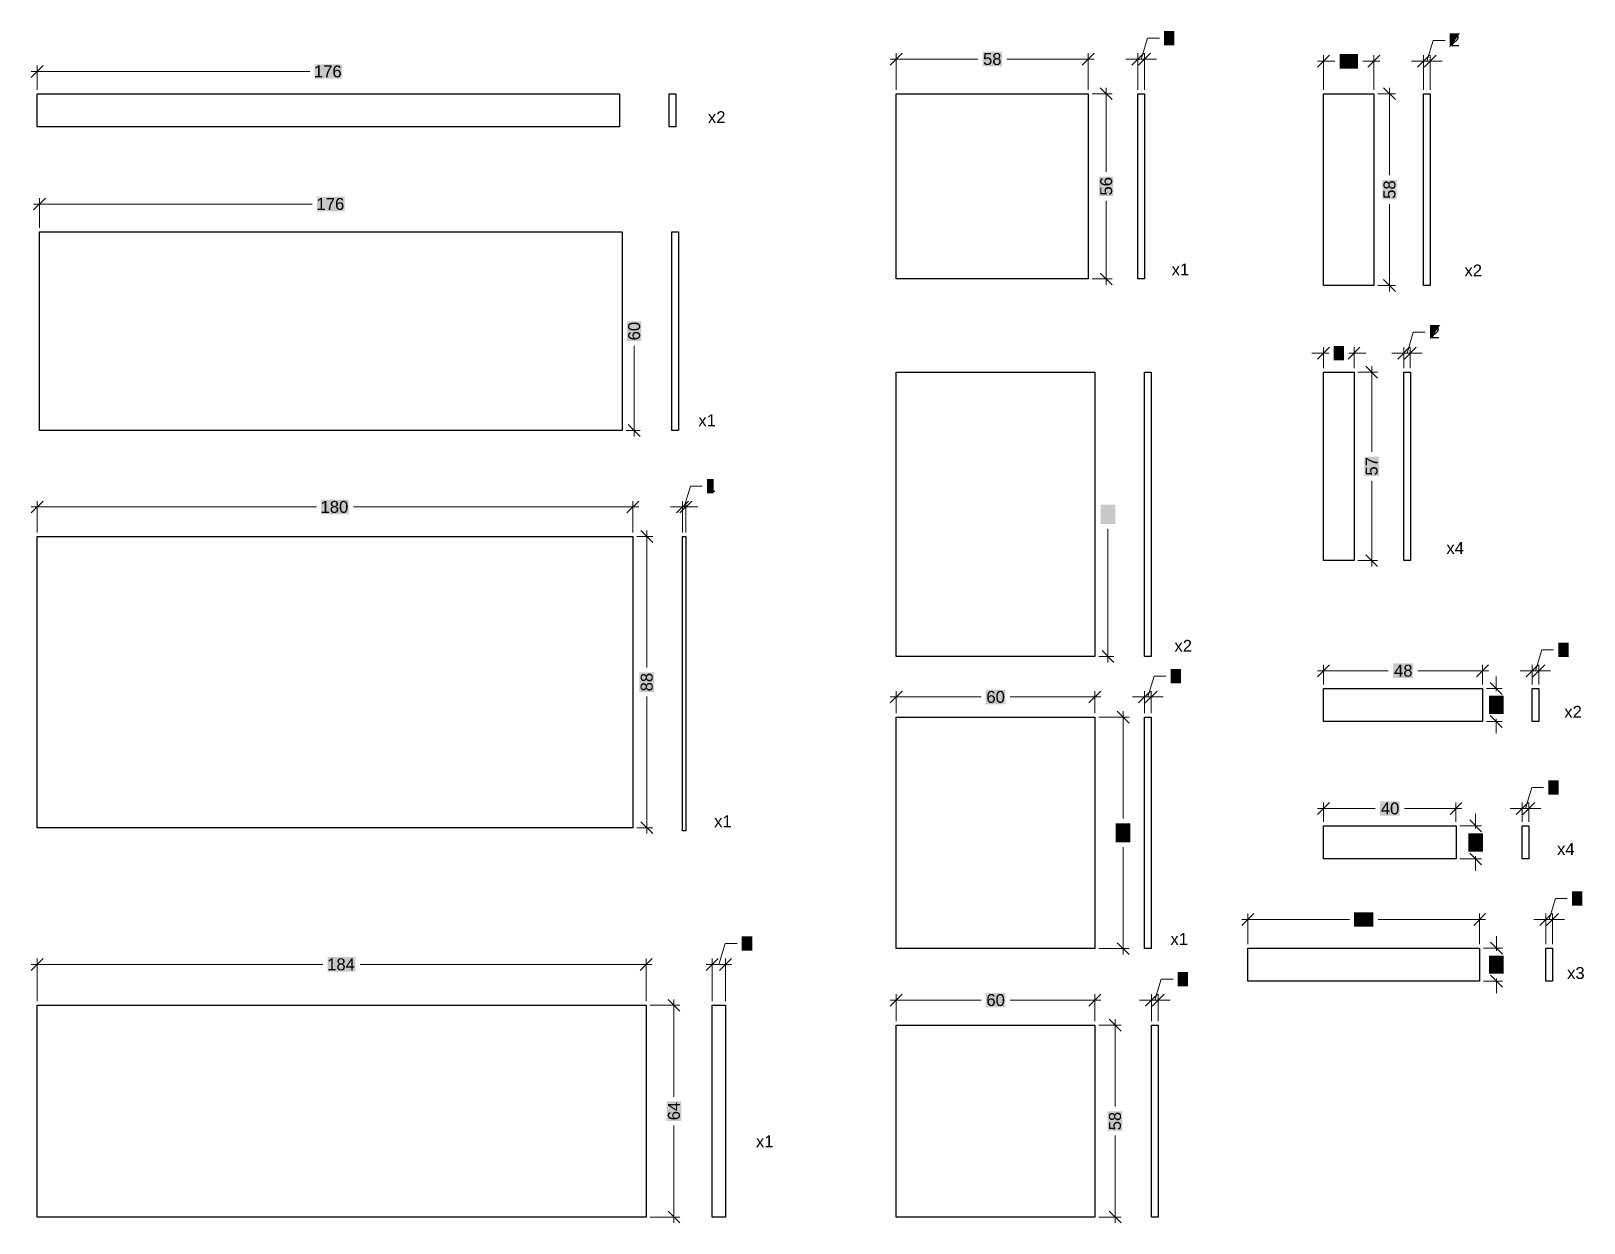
# Model space of a CAD drawing. Header units: centimetres. Extents: x -2268 to 4168, y -1681 to 1458.
# Drawn here: x 1854.6 to 2321.4, y -1185.2 to -826.6 of the extents above; entities that cross this region are included whole.
import ezdxf

# ---------------------------------------------------------------- set-up
doc = ezdxf.new("R2010")
doc.units = ezdxf.units.CM
for name, color, linetype in [('PDF53_Geometry', 7, 'Continuous'), ('PDF53_Solid Fills', 7, 'Continuous'), ('PDF53_Text', 7, 'Continuous')]:
    doc.layers.add(name, color=color, linetype=linetype)
doc.styles.add('PDF Arial', font='Arial.ttf')

msp = doc.modelspace()

# ---------------------------------------------------------------- texts
at = {"layer": 'PDF53_Text', "color": 6, "attachment_point": 7, "style": 'PDF Arial'}
for s, insert, char_height in [('2', (2195.4274, -830.5924), 3.5824), ('2', (2281.3119, -831.2454), 3.5824), ('58', (2140.7583, -836.8987), 3.58238), ('15', (2247.7585, -837.5517), 3.58238), ('176', (1939.5959, -840.6269), 3.58238), ('x2', (2058.0543, -854.341), 3.58238), ('176', (1940.3752, -880.4886), 3.58238), ('x1', (2197.46, -900.1531), 3.58238), ('x2', (2285.5034, -900.4585), 3.58238), ('2', (2275.3405, -919.0466), 3.5824), ('9', (2246.3473, -925.3529), 3.5824), ('x1', (2055.1792, -945.5439), 3.58238), ('1', (2057.612, -965.3115), 3.5824), ('180', (1941.5864, -971.6178), 3.58238), ('x4', (2280.0684, -983.9298), 3.58238), ('x2', (2198.3136, -1013.3581), 3.58238), ('2', (2313.949, -1014.5779), 3.5824), ('48', (2264.3351, -1020.8842), 3.58238), ('2', (2197.4178, -1022.466), 3.5824), ('60', (2141.7693, -1028.7723), 3.58238), ('x2', (2315.5077, -1033.2082), 3.58238), ('2', (2310.958, -1056.0089), 3.5824), ('40', (2260.3542, -1062.3152), 3.58238), ('x1', (2059.929, -1066.1192), 3.58238), ('x4', (2313.3382, -1074.4707), 3.58238), ('2', (2318.0668, -1089.4043), 3.5824), ('70', (2252.4555, -1095.7106), 3.58238), ('4', (2068.5332, -1102.9163), 3.5824), ('x1', (2197.1019, -1101.5577), 3.58238), ('184', (1943.5768, -1109.2225), 3.58238), ('2', (2199.5347, -1113.6584), 3.5824), ('x3', (2316.361, -1111.8283), 3.58238), ('60', (2141.7693, -1119.9647), 3.58238), ('x1', (2072.5036, -1162.4193), 3.58238)]:
    msp.add_mtext(s, dxfattribs=dict(at, insert=insert, char_height=char_height))
at = {"layer": 'PDF53_Text', "color": 6, "char_height": 3.58238, "attachment_point": 7, "rotation": 90, "style": 'PDF Arial'}
for s, insert in [('56', (2179.628, -876.1202)), ('58', (2264.7964, -877.1206)), ('60', (2037.7159, -919.689)), ('57', (2259.4358, -960.3617)), ('88', (2041.4862, -1025.2674)), ('10', (2296.8754, -1032.2919)), ('70', (2184.6937, -1070.6056)), ('10', (2290.6828, -1073.6387)), ('10', (2296.9385, -1110.4042)), ('64', (2049.6692, -1154.289)), ('58', (2182.282, -1157.301))]:
    msp.add_mtext(s, dxfattribs=dict(at, insert=insert))

# ---------------------------------------------------------------- linework, layer by layer
at = {"layer": 'PDF53_Geometry', "color": 6, "lineweight": 9}
for points in [[(2188.3186, -835.0788), (2190.1932, -828.8021), (2193.7739, -828.8021)], [(2274.2031, -835.7318), (2276.0777, -829.455), (2279.669, -829.455)], [(2116.4726, -833.278), (2112.8814, -836.8692)], [(2112.8814, -835.0788), (2139.1786, -835.0788)], [(2114.6823, -844.2939), (2114.6823, -833.278)], [(2174.1853, -835.0788), (2147.8987, -835.0788)], [(2170.6046, -836.8692), (2174.1853, -833.278)], [(2172.395, -844.2939), (2172.395, -833.278)], [(2187.3181, -835.0788), (2183.7374, -835.0788)], [(2185.5278, -836.8692), (2189.1085, -833.278)], [(2187.3181, -844.2939), (2187.3181, -833.278)], [(2187.3181, -835.0788), (2189.3086, -835.0788), (2187.3181, -835.0788)], [(2191.0989, -833.278), (2187.5182, -836.8692)], [(2189.3086, -844.2939), (2189.3086, -833.278)], [(2189.3086, -835.0788), (2192.8893, -835.0788)], [(2244.9466, -833.9414), (2241.3658, -837.5222)], [(2243.1562, -844.2939), (2243.1562, -833.9414)], [(2256.4891, -837.5222), (2260.0698, -833.9414)], [(2258.2795, -844.2939), (2258.2795, -833.9414)], [(2271.4123, -837.5222), (2274.993, -833.9414)], [(2273.2026, -844.2939), (2273.2026, -833.9414)], [(2276.9834, -833.9414), (2273.4027, -837.5222)], [(2275.193, -844.2939), (2275.193, -833.9414)], [(1858.1557, -837.0166), (1854.5645, -840.5974)], [(1854.5645, -838.807), (1938.3532, -838.807)], [(1856.3548, -844.2939), (1856.3548, -837.0166)], [(2241.3658, -835.7318), (2246.5158, -835.7318)], [(2260.0698, -835.7318), (2254.9199, -835.7318)], [(2273.2026, -835.7318), (2269.6219, -835.7318)], [(2273.2026, -835.7318), (2275.1931, -835.7318), (2273.2026, -835.7318)], [(2275.193, -835.7318), (2278.7737, -835.7318)], [(2179.5985, -847.2849), (2176.0178, -843.6936)], [(2177.8082, -843.6936), (2177.8082, -869.0008)], [(2264.7669, -847.2849), (2261.1862, -843.6936)], [(2262.9765, -843.6936), (2262.9765, -869.9908)], [(2173.585, -845.4945), (2179.5985, -845.4945)], [(2259.4695, -845.4945), (2264.7669, -845.4945)], [(1858.9245, -876.8679), (1855.3438, -880.4591)], [(1857.1342, -885.8829), (1857.1342, -876.8679)], [(1855.3438, -878.6688), (1939.122, -878.6688)], [(2177.8082, -903.0071), (2177.8082, -877.7104)], [(2262.9765, -904.9976), (2262.9765, -878.7109)], [(2176.0178, -899.4264), (2179.5986, -903.0071)], [(2173.585, -901.2167), (2179.5985, -901.2167)], [(2259.4695, -903.2072), (2264.7669, -903.2072)], [(2261.1862, -901.4168), (2264.7669, -904.9976)], [(2268.2317, -923.533), (2270.1169, -917.2562), (2273.6976, -917.2562)], [(2035.896, -948.577), (2035.896, -921.2898)], [(2244.757, -923.533), (2243.1562, -923.533), (2239.5755, -923.533)], [(2241.3658, -925.3234), (2244.9466, -921.7427)], [(2243.1562, -928.03), (2243.1562, -921.7427)], [(2254.0984, -921.7427), (2250.5177, -925.3234)], [(2250.6968, -923.533), (2252.3081, -923.533), (2255.8888, -923.533)], [(2252.3081, -928.03), (2252.3081, -921.7427)], [(2267.2312, -923.533), (2263.6505, -923.533)], [(2265.4409, -925.3234), (2269.0216, -921.7427)], [(2267.2312, -928.03), (2267.2312, -921.7427)], [(2267.2312, -923.533), (2269.2217, -923.533), (2267.2312, -923.533)], [(2271.0121, -921.7427), (2267.4313, -925.3234)], [(2269.2217, -928.03), (2269.2217, -921.7427)], [(2269.2217, -923.533), (2272.8024, -923.533)], [(2259.4063, -931.0209), (2255.8256, -927.4297)], [(2257.616, -927.4297), (2257.616, -953.2319)], [(2253.4982, -929.2306), (2259.4063, -929.2306)], [(2033.4633, -946.7866), (2037.6864, -946.7866)], [(2034.0952, -944.9962), (2037.6864, -948.577)], [(2050.9034, -969.798), (2052.7781, -963.5212), (2056.3693, -963.5212)], [(2257.616, -987.7331), (2257.616, -961.9414)], [(1858.1557, -968.0076), (1854.5645, -971.5883)], [(1854.5645, -969.798), (1940.3436, -969.798)], [(1856.3548, -977.507), (1856.3548, -968.0076)], [(2037.2651, -969.798), (1951.4965, -969.798)], [(2033.6844, -971.5883), (2037.2651, -968.0076)], [(2035.4748, -977.507), (2035.4748, -968.0076)], [(2050.3979, -969.798), (2046.8172, -969.798)], [(2048.6076, -971.5883), (2052.1883, -968.0076)], [(2053.1888, -968.0076), (2049.6081, -971.5883)], [(2050.3979, -977.507), (2050.3979, -968.0076)], [(2050.3979, -969.798), (2051.3984, -969.798), (2050.3979, -969.798)], [(2051.3984, -977.507), (2051.3984, -968.0076)], [(2051.3984, -969.798), (2054.9791, -969.798)], [(2036.6648, -978.7076), (2041.4567, -978.7076)], [(2041.4567, -980.498), (2037.876, -976.9173)], [(2039.6663, -976.9173), (2039.6663, -1018.1271)], [(2178.3347, -1016.6), (2178.3347, -976.3696)], [(2255.8256, -984.1524), (2259.4063, -987.7331)], [(2253.4982, -985.9428), (2259.4063, -985.9428)], [(2176.5444, -1013.0087), (2180.1251, -1016.6)], [(2306.8403, -1019.0538), (2308.7254, -1012.7771), (2312.3061, -1012.7771)], [(2175.5755, -1014.8096), (2180.1251, -1014.8096)], [(2244.9466, -1017.2635), (2241.3658, -1020.8547)], [(2243.1562, -1023.1822), (2243.1562, -1017.2635)], [(2289.1263, -1020.8547), (2292.707, -1017.2635)], [(2290.9166, -1023.1822), (2290.9166, -1017.2635)], [(2304.0494, -1020.8547), (2307.6301, -1017.2635)], [(2305.8398, -1023.1822), (2305.8398, -1017.2635)], [(2309.6206, -1017.2635), (2306.0399, -1020.8547)], [(2307.8302, -1023.1822), (2307.8302, -1017.2635)], [(2190.2985, -1026.9525), (2192.1837, -1020.6757), (2195.7644, -1020.6757)], [(2241.3658, -1019.0538), (2262.5974, -1019.0538)], [(2292.707, -1019.0538), (2271.4649, -1019.0538)], [(2295.0555, -1025.1726), (2295.0555, -1024.3723), (2295.0555, -1020.7915)], [(2305.8398, -1019.0538), (2302.2591, -1019.0538)], [(2305.8398, -1019.0538), (2307.8302, -1019.0538), (2305.8398, -1019.0538)], [(2307.8302, -1019.0538), (2311.4109, -1019.0538)], [(2039.6663, -1068.0675), (2039.6663, -1026.8472)], [(2116.4726, -1025.1621), (2112.8814, -1028.7428)], [(2112.8814, -1026.9525), (2140.1685, -1026.9525)], [(2114.6823, -1031.797), (2114.6823, -1025.1621)], [(2176.1758, -1026.9525), (2148.8886, -1026.9525)], [(2172.5951, -1028.7428), (2176.1758, -1025.1621)], [(2174.3854, -1031.797), (2174.3854, -1025.1621)], [(2189.3086, -1026.9525), (2185.7279, -1026.9525)], [(2187.5182, -1028.7428), (2191.0989, -1025.1621)], [(2189.3086, -1031.797), (2189.3086, -1025.1621)], [(2189.3086, -1026.9525), (2191.299, -1026.9525), (2189.3086, -1026.9525)], [(2193.0894, -1025.1621), (2189.5086, -1028.7428)], [(2191.299, -1031.797), (2191.299, -1025.1621)], [(2191.299, -1026.9525), (2194.8798, -1026.9525)], [(2292.1067, -1024.3723), (2296.8459, -1024.3723)], [(2293.2651, -1022.5819), (2296.8459, -1026.1626)], [(2184.6642, -1034.7879), (2181.0834, -1031.2072)], [(2182.8738, -1031.2072), (2182.8738, -1063.4863)], [(2175.5755, -1032.9976), (2184.6642, -1032.9976)], [(2292.1067, -1034.3245), (2296.8459, -1034.3245)], [(2296.8459, -1036.1149), (2293.2651, -1032.5342)], [(2295.0555, -1033.5347), (2295.0555, -1034.3245), (2295.0555, -1037.9052)], [(2303.8493, -1060.4953), (2305.7344, -1054.2186), (2309.3151, -1054.2186)], [(2244.9466, -1058.705), (2241.3658, -1062.2857)], [(2243.1562, -1064.5289), (2243.1562, -1058.705)], [(2281.1644, -1062.2857), (2284.7451, -1058.705)], [(2282.9548, -1064.5289), (2282.9548, -1058.705)], [(2301.069, -1062.2857), (2304.6497, -1058.705)], [(2302.8593, -1064.5289), (2302.8593, -1058.705)], [(2306.6402, -1058.705), (2303.0594, -1062.2857)], [(2304.8498, -1064.5289), (2304.8498, -1058.705)], [(2241.3658, -1060.4953), (2258.627, -1060.4953)], [(2284.7451, -1060.4953), (2267.4735, -1060.4953)], [(2287.0726, -1063.9391), (2290.6533, -1067.5199)], [(2288.863, -1066.5194), (2288.863, -1065.7295), (2288.863, -1062.1488)], [(2302.8593, -1060.4953), (2299.2786, -1060.4953)], [(2302.8593, -1060.4953), (2304.8498, -1060.4953), (2302.8593, -1060.4953)], [(2304.8498, -1060.4953), (2308.4305, -1060.4953)], [(2036.6648, -1066.2771), (2041.4567, -1066.2771)], [(2037.876, -1064.4868), (2041.4567, -1068.0675)], [(2284.1554, -1065.7295), (2290.6533, -1065.7295)], [(2182.8738, -1104.4433), (2182.8738, -1072.1643)], [(2284.1554, -1075.6818), (2290.6533, -1075.6818)], [(2290.6533, -1077.4721), (2287.0726, -1073.8914)], [(2288.863, -1074.8814), (2288.863, -1075.6818), (2288.863, -1079.2625)], [(2310.958, -1093.8908), (2312.8432, -1087.614), (2316.4239, -1087.614)], [(2222.1985, -1092.1004), (2218.6178, -1095.6811)], [(2220.4081, -1101.2944), (2220.4081, -1092.1004)], [(2288.2732, -1095.6811), (2291.8539, -1092.1004)], [(2290.0636, -1101.2944), (2290.0636, -1092.1004)], [(2308.1672, -1095.6811), (2311.7585, -1092.1004)], [(2309.9576, -1101.2944), (2309.9576, -1092.1004)], [(2313.7489, -1092.1004), (2310.1577, -1095.6811)], [(2311.948, -1101.2944), (2311.948, -1092.1004)], [(2218.6178, -1093.8908), (2250.8969, -1093.8908)], [(2291.8539, -1093.8908), (2259.5643, -1093.8908)], [(2309.9576, -1093.8908), (2306.3769, -1093.8908)], [(2309.9576, -1093.8908), (2311.948, -1093.8908), (2309.9576, -1093.8908)], [(2311.948, -1093.8908), (2315.5393, -1093.8908)], [(2061.3507, -1107.4027), (2063.2253, -1101.1259), (2066.806, -1101.1259)], [(2181.0835, -1100.8626), (2184.6642, -1104.4433)], [(2293.3283, -1100.7047), (2296.909, -1104.2854)], [(2295.1187, -1103.2849), (2295.1187, -1102.495), (2295.1187, -1098.9038)], [(1858.1557, -1105.6018), (1854.5645, -1109.1931)], [(1856.3548, -1118.5029), (1856.3548, -1105.6018)], [(2037.6653, -1109.1931), (2041.2461, -1105.6018)], [(2039.4557, -1118.5029), (2039.4557, -1105.6018)], [(2061.1506, -1105.6018), (2057.5699, -1109.1931)], [(2059.3603, -1118.5029), (2059.3603, -1105.6018)], [(2061.5508, -1109.1931), (2065.1315, -1105.6018)], [(2063.3412, -1118.5029), (2063.3412, -1105.6018)], [(2175.5755, -1102.653), (2184.6642, -1102.653)], [(2291.2536, -1102.495), (2296.909, -1102.495)], [(1854.5645, -1107.4027), (1942.3341, -1107.4027)], [(2041.2461, -1107.4027), (1953.4764, -1107.4027)], [(2057.5699, -1107.4027), (2065.1315, -1107.4027)], [(2296.909, -1114.2376), (2293.3283, -1110.6464)], [(2192.4259, -1118.1448), (2194.3111, -1111.8681), (2197.8918, -1111.8681)], [(2291.2536, -1112.4473), (2296.909, -1112.4473)], [(2295.1187, -1111.6469), (2295.1187, -1112.4473), (2295.1187, -1116.028)], [(2040.6458, -1119.693), (2049.6397, -1119.693)], [(2049.6397, -1121.4833), (2046.059, -1117.9026)], [(2047.8493, -1117.9026), (2047.8493, -1147.1802)], [(2116.4726, -1116.3545), (2112.8814, -1119.9352)], [(2112.8814, -1118.1448), (2140.1685, -1118.1448)], [(2114.6823, -1124.4743), (2114.6823, -1116.3545)], [(2176.1758, -1118.1448), (2148.8886, -1118.1448)], [(2172.5951, -1119.9352), (2176.1758, -1116.3545)], [(2174.3854, -1124.4743), (2174.3854, -1116.3545)], [(2191.4254, -1118.1448), (2187.8447, -1118.1448)], [(2189.6351, -1119.9352), (2193.2158, -1116.3545)], [(2191.4254, -1124.4743), (2191.4254, -1116.3545)], [(2191.4254, -1118.1448), (2193.4158, -1118.1448), (2191.4254, -1118.1448)], [(2195.2062, -1116.3545), (2191.6255, -1119.9352)], [(2193.4159, -1124.4743), (2193.4159, -1116.3545)], [(2193.4159, -1118.1448), (2196.9966, -1118.1448)], [(2182.2524, -1127.4547), (2178.6717, -1123.874)], [(2180.4621, -1123.874), (2180.4621, -1150.1606)], [(2175.5755, -1125.6643), (2182.2525, -1125.6643)], [(2047.8493, -1185.1674), (2047.8493, -1155.9003)], [(2180.4621, -1185.1674), (2180.4621, -1158.8807)], [(2040.6458, -1183.377), (2049.6397, -1183.377)], [(2046.059, -1181.5867), (2049.6397, -1185.1674)], [(2175.5755, -1183.377), (2182.2525, -1183.377)], [(2178.6718, -1181.5867), (2182.2525, -1185.1674)]]:
    msp.add_lwpolyline(points, dxfattribs=at)
at = {"layer": 'PDF53_Geometry', "color": 6, "lineweight": 25}
for points in [[(1856.3548, -845.4838), (2031.4939, -845.4838), (2031.4939, -855.4361), (1856.3548, -855.4361)], [(2046.417, -845.4838), (2048.4075, -845.4838), (2048.4075, -855.4361), (2046.417, -855.4361)], [(2114.6823, -845.4838), (2172.395, -845.4838), (2172.395, -901.2166), (2114.6823, -901.2166)], [(2187.3181, -845.4838), (2189.3086, -845.4838), (2189.3086, -901.2166), (2187.3181, -901.2166)], [(2243.1562, -845.4838), (2258.2795, -845.4838), (2258.2795, -903.2071), (2243.1562, -903.2071)], [(2273.2131, -845.4838), (2275.2036, -845.4838), (2275.2036, -903.2071), (2273.2131, -903.2071)], [(1857.1342, -887.0728), (2032.2732, -887.0728), (2032.2732, -946.7759), (1857.1342, -946.7759)], [(2047.1964, -887.0728), (2049.1868, -887.0728), (2049.1868, -946.7759), (2047.1964, -946.7759)], [(2114.6823, -929.2199), (2174.3854, -929.2199), (2174.3854, -1014.8095), (2114.6823, -1014.8095)], [(2189.3086, -929.2199), (2191.299, -929.2199), (2191.299, -1014.8095), (2189.3086, -1014.8095)], [(2243.1562, -929.2199), (2252.3081, -929.2199), (2252.3081, -985.9426), (2243.1562, -985.9426)], [(2267.2418, -929.2199), (2269.2322, -929.2199), (2269.2322, -985.9426), (2267.2418, -985.9426)], [(1856.3548, -978.7075), (2035.4748, -978.7075), (2035.4748, -1066.277), (1856.3548, -1066.277)], [(2050.3979, -978.7075), (2051.3984, -978.7075), (2051.3984, -1067.2248), (2050.3979, -1067.2248)], [(2243.1562, -1024.3826), (2290.9166, -1024.3826), (2290.9166, -1034.3244), (2243.1562, -1034.3244)], [(2305.8503, -1024.3826), (2307.8408, -1024.3826), (2307.8408, -1034.3244), (2305.8503, -1034.3244)], [(2114.6823, -1032.9974), (2174.3854, -1032.9974), (2174.3854, -1102.6528), (2114.6823, -1102.6528)], [(2189.3086, -1032.9974), (2191.299, -1032.9974), (2191.299, -1102.6528), (2189.3086, -1102.6528)], [(2243.1562, -1065.7294), (2282.9653, -1065.7294), (2282.9653, -1075.6816), (2243.1562, -1075.6816)], [(2302.8593, -1065.7294), (2304.8498, -1065.7294), (2304.8498, -1075.6816), (2302.8593, -1075.6816)], [(2220.4081, -1102.4949), (2290.0636, -1102.4949), (2290.0636, -1112.4471), (2220.4081, -1112.4471)], [(2309.9681, -1102.4949), (2311.9586, -1102.4949), (2311.9586, -1112.4471), (2309.9681, -1112.4471)], [(1856.3548, -1119.7034), (2039.4557, -1119.7034), (2039.4557, -1183.3874), (1856.3548, -1183.3874)], [(2059.3603, -1119.7034), (2063.3412, -1119.7034), (2063.3412, -1183.3874), (2059.3603, -1183.3874)], [(2114.6823, -1125.6642), (2174.3854, -1125.6642), (2174.3854, -1183.3874), (2114.6823, -1183.3874)], [(2191.4254, -1125.6642), (2193.4159, -1125.6642), (2193.4159, -1183.3874), (2191.4254, -1183.3874)]]:
    msp.add_lwpolyline(points, close=True, dxfattribs=at)
at = {"layer": 'PDF53_Solid Fills', "color": 6, "transparency": 33554559}
for points in [[(2195.2168, -826.6431), (2195.2168, -830.9505), (2198.3025, -826.6431)], [(2195.2168, -830.9505), (2198.3025, -826.6431), (2198.3025, -830.9505)], [(2281.1012, -827.2961), (2281.1012, -831.614), (2284.187, -827.2961)], [(2140.6109, -832.8883), (2140.6109, -837.2589), (2146.4664, -832.8883)], [(2140.6109, -837.2589), (2146.4664, -832.8883), (2146.4664, -837.2589)], [(2247.948, -833.5412), (2247.948, -837.9118), (2253.4876, -833.5412)], [(2247.948, -837.9118), (2253.4876, -833.5412), (2253.4876, -837.9118)], [(1939.7855, -836.6269), (1939.7855, -840.9975), (1948.0738, -836.6269)], [(1939.7855, -840.9975), (1948.0738, -836.6269), (1948.0738, -840.9975)], [(2175.6176, -876.2781), (2179.9882, -876.2781), (2175.6176, -870.4331)], [(2179.9882, -876.2781), (2175.6176, -870.4331), (2179.9882, -870.4331)], [(2260.7965, -877.2786), (2265.167, -877.2786), (2260.7965, -871.4231)], [(2265.167, -877.2786), (2260.7965, -871.4231), (2265.167, -871.4231)], [(1940.5543, -876.4782), (1940.5543, -880.8488), (1948.8531, -876.4782)], [(1940.5543, -880.8488), (1948.8531, -876.4782), (1948.8531, -880.8488)], [(2033.7055, -919.8575), (2038.0761, -919.8575), (2033.7055, -914.002)], [(2038.0761, -919.8575), (2033.7055, -914.002), (2038.0761, -914.002)], [(2275.1299, -915.0973), (2275.1299, -919.4152), (2278.2156, -915.0973)], [(2246.1892, -921.3425), (2246.1892, -925.713), (2249.2644, -921.3425)], [(2246.1892, -925.713), (2249.2644, -921.3425), (2249.2644, -925.713)], [(2255.4359, -960.5092), (2259.796, -960.5092), (2255.4359, -954.6642)], [(2259.796, -960.5092), (2255.4359, -954.6642), (2259.796, -954.6642)], [(2057.8016, -961.3622), (2057.8016, -965.6801), (2059.8342, -961.3622)], [(2057.8016, -965.6801), (2059.8342, -961.3622), (2059.8342, -965.6801)], [(1941.7759, -967.6074), (1941.7759, -971.978), (1950.0537, -967.6074)], [(1941.7759, -971.978), (1950.0537, -967.6074), (1950.0537, -971.978)], [(2176.1547, -974.9373), (2180.5253, -974.9373), (2176.1547, -969.0923)], [(2180.5253, -974.9373), (2176.1547, -969.0923), (2180.5253, -969.0923)], [(2313.7384, -1010.6286), (2313.7384, -1014.936), (2316.8241, -1010.6286)], [(2313.7384, -1014.936), (2316.8241, -1010.6286), (2316.8241, -1014.936)], [(2264.0402, -1016.8738), (2264.0402, -1021.2444), (2270.0326, -1016.8738)], [(2264.0402, -1021.2444), (2270.0326, -1016.8738), (2270.0326, -1021.2444)], [(2037.4758, -1025.4149), (2041.8569, -1025.4149), (2037.4758, -1019.5593)], [(2041.8569, -1025.4149), (2037.4758, -1019.5593), (2041.8569, -1019.5593)], [(2197.1967, -1018.5167), (2197.1967, -1022.8347), (2200.293, -1018.5167)], [(2197.1967, -1022.8347), (2200.293, -1018.5167), (2200.293, -1022.8347)], [(2141.6008, -1024.7619), (2141.6008, -1029.143), (2147.4564, -1024.7619)], [(2141.6008, -1029.143), (2147.4564, -1024.7619), (2147.4564, -1029.143)], [(2292.8649, -1032.1023), (2297.2461, -1032.1023), (2292.8649, -1026.6049)], [(2297.2461, -1032.1023), (2292.8649, -1026.6049), (2297.2461, -1026.6049)], [(2310.7475, -1052.0596), (2310.7475, -1056.367), (2313.8437, -1052.0596)], [(2310.7475, -1056.367), (2313.8437, -1052.0596), (2313.8437, -1056.367)], [(2260.0698, -1058.3048), (2260.0698, -1062.6754), (2266.0412, -1058.3048)], [(2260.0698, -1062.6754), (2266.0412, -1058.3048), (2266.0412, -1062.6754)], [(2180.6833, -1070.7214), (2185.0644, -1070.7214), (2180.6833, -1064.9186)], [(2185.0644, -1070.7214), (2180.6833, -1064.9186), (2185.0644, -1064.9186)], [(2286.6724, -1073.4491), (2291.0535, -1073.4491), (2286.6724, -1067.9516)], [(2291.0535, -1073.4491), (2286.6724, -1067.9516), (2291.0535, -1067.9516)], [(2317.8562, -1085.455), (2317.8562, -1089.7729), (2320.942, -1085.455)], [(2317.8562, -1089.7729), (2320.942, -1085.455), (2320.942, -1089.7729)], [(2252.3291, -1091.7002), (2252.3291, -1096.0708), (2258.132, -1091.7002)], [(2252.3291, -1096.0708), (2258.132, -1091.7002), (2258.132, -1096.0708)], [(2068.2383, -1098.9775), (2068.2383, -1103.2743), (2071.4399, -1098.9775)], [(2068.2383, -1103.2743), (2071.4399, -1098.9775), (2071.4399, -1103.2743)], [(1943.7664, -1105.2121), (1943.7664, -1109.5827), (1952.0441, -1105.2121)], [(1943.7664, -1109.5827), (1952.0441, -1105.2121), (1952.0441, -1109.5827)], [(2292.9281, -1110.2146), (2297.2987, -1110.2146), (2292.9281, -1104.7172)], [(2297.2987, -1110.2146), (2292.9281, -1104.7172), (2297.2987, -1104.7172)], [(2199.324, -1109.7091), (2199.324, -1114.027), (2202.4097, -1109.7091)], [(2199.324, -1114.027), (2202.4097, -1109.7091), (2202.4097, -1114.027)], [(2141.6008, -1115.9543), (2141.6008, -1120.3354), (2147.4564, -1115.9543)], [(2141.6008, -1120.3354), (2147.4564, -1115.9543), (2147.4564, -1120.3354)], [(2045.6588, -1154.4575), (2050.0293, -1154.4575), (2045.6588, -1148.6125)], [(2050.0293, -1154.4575), (2045.6588, -1148.6125), (2050.0293, -1148.6125)], [(2178.2716, -1157.4484), (2182.6527, -1157.4484), (2178.2716, -1151.5929)], [(2182.6527, -1157.4484), (2178.2716, -1151.5929), (2182.6527, -1151.5929)]]:
    msp.add_solid(points, dxfattribs=at)

msp.set_redraw_order([(e.dxf.handle, doc.entitydb.next_handle()) for e in msp.query("TEXT MTEXT ATTDEF DIMENSION ARC_DIMENSION")])  # texts and dimensions are drawn at this point

doc.saveas('drawing.dxf')
